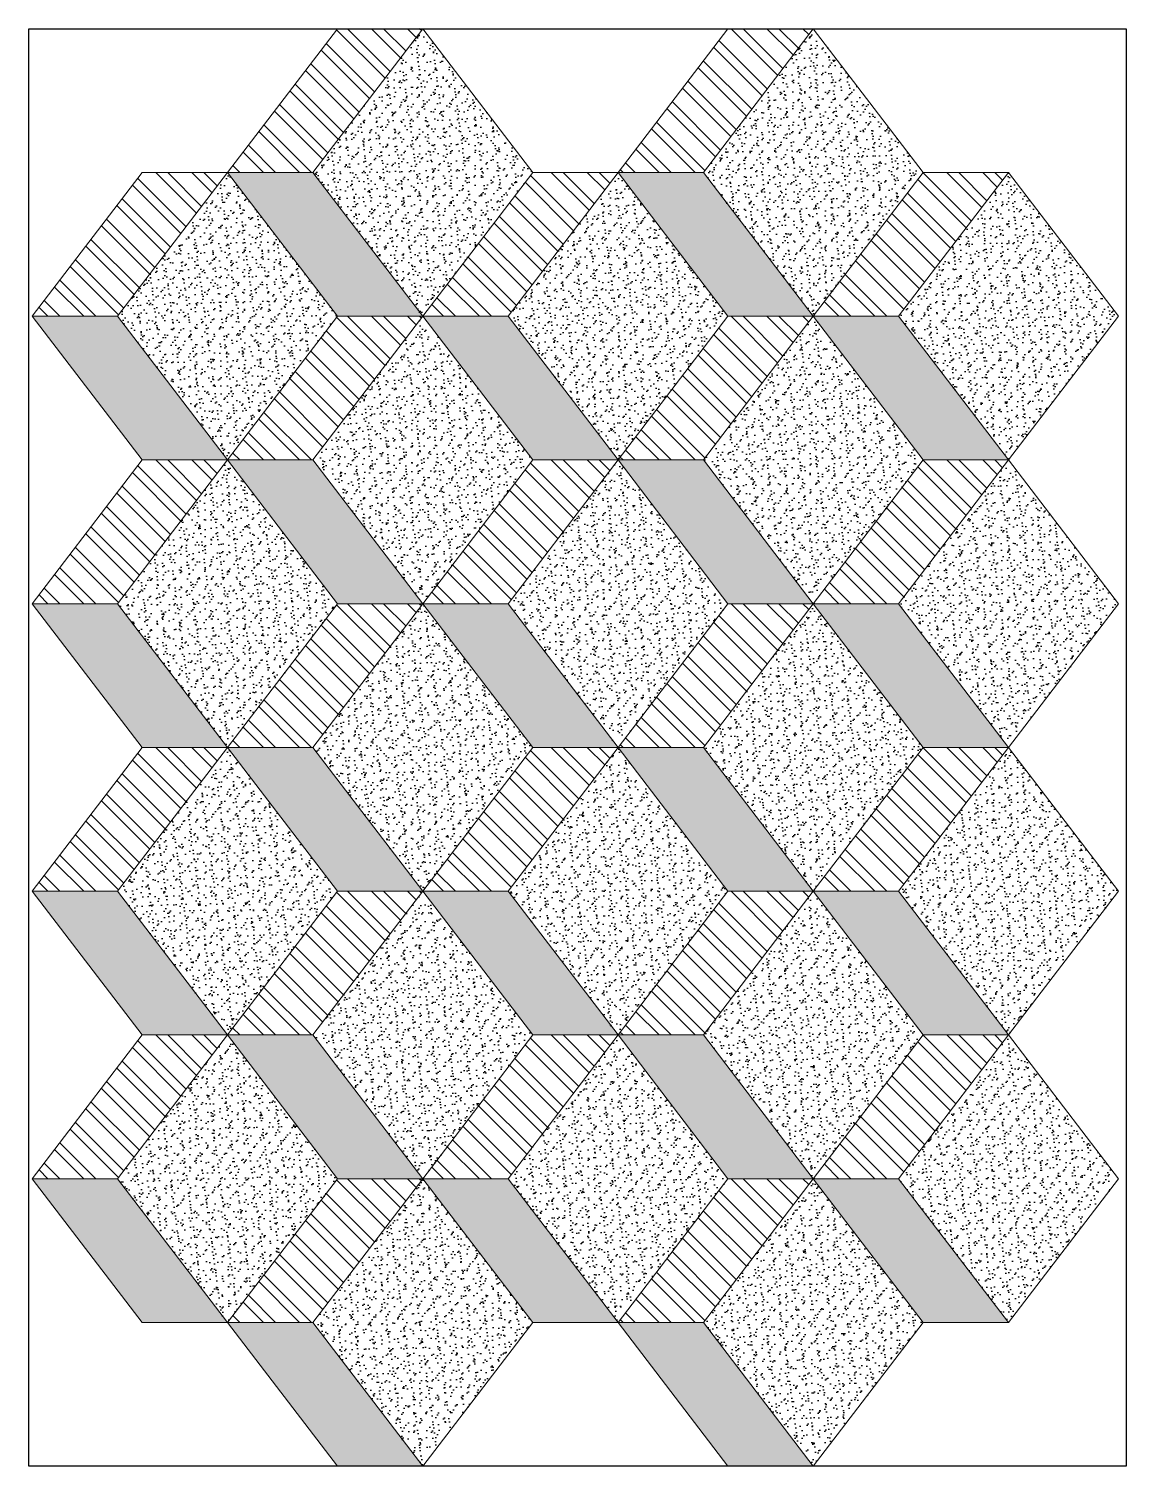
# Model space of a CAD drawing. Header units: inches. Extents: x -109431 to 29005, y -34715 to -1756.
# Drawn here: x -55285.4 to -55155.9, y -16219.5 to -16049.8 of the extents above; entities that cross this region are included whole.
import ezdxf

# ---------------------------------------------------------------- set-up
doc = ezdxf.new("R2010")
doc.units = ezdxf.units.IN
doc.header["$LTSCALE"] = 0.05
doc.header["$MEASUREMENT"] = 0
doc.layers.add('Flooring Layout', color=7, linetype='Continuous')
doc.layers.add('hatchscreen60', color=7, linetype='Continuous')
doc.layers.add('FURNITURE', color=1, linetype='Continuous', lineweight=18)

# ---------------------------------------------------------------- blocks, each defined once
blk = doc.blocks.new('3D2')
at = {"layer": 'hatchscreen60', "ltscale": 50, "true_color": 0x333333}
h = blk.add_hatch(dxfattribs=at)
h.set_pattern_fill('AR-SAND', color=250, scale=0.75)
h.set_pattern_definition([(37.5, (0, 0), (-0.047245019, 1.445117827), [0, -1.14, 0, -1.275, 0, -1.21875]), (7.5, (0, 0), (1.32733253, 2.11660955), [0, -0.615, 0, -1.0275, 0, -0.39375]), (327.5, (-0.9225, 0), (2.335606396, 0.00424429), [0, -0.375, 0, -1.35, 0, -1.7625]), (317.5, (-0.9225, 0), (2.25459495, 0.65825667), [0, -0.1875, 0, -0.885, 0, -1.0125])])
h.paths.add_polyline_path([(-47810.92, -20693.77), (-47827.89, -20680.8), (-47844.86, -20693.77), (-47827.89, -20706.74)])
h = blk.add_hatch(dxfattribs=at)
h.set_pattern_fill('ANSI32', color=250, scale=8)
h.paths.add_polyline_path([(-47827.89, -20706.74), (-47844.86, -20693.77), (-47844.86, -20703.84), (-47827.89, -20716.81)])
h = blk.add_hatch(color=250, dxfattribs=at)
h.dxf.hatch_style = 1
h.paths.add_polyline_path([(-47810.92, -20703.84), (-47810.92, -20693.77), (-47827.89, -20706.74), (-47827.89, -20716.81)])
at = {"layer": 'FURNITURE', "ltscale": 50}
for p, q in [((-47844.86, -20693.77), (-47844.86, -20703.84)), ((-47810.92, -20693.77), (-47810.92, -20703.84)), ((-47827.89, -20706.74), (-47827.89, -20716.81))]:
    blk.add_line(p, q, dxfattribs=at)
blk.add_lwpolyline([(-47844.86, -20693.77), (-47827.89, -20680.8), (-47810.92, -20693.77), (-47827.89, -20706.74)], close=True, dxfattribs=at)
blk.add_lwpolyline([(-47810.92, -20703.84), (-47827.89, -20716.81), (-47844.86, -20703.84)], dxfattribs=at)

msp = doc.modelspace()

# ---------------------------------------------------------------- linework, layer by layer
at = {"layer": 'Flooring Layout', "color": 8, "ltscale": 50}
msp.add_lwpolyline([(-55285.3859, -16049.80811), (-55155.87573, -16049.80811), (-55155.87573, -16219.51374), (-55285.3859, -16219.51374)], close=True, dxfattribs=at)

# ---------------------------------------------------------------- block references
at = {"layer": 'FURNITURE', "rotation": 270}
for p in [(-34545.11769, -63894.66586), (-34499.03847, -63894.66586), (-34568.1573, -63911.63642), (-34522.07808, -63911.63642), (-34475.99887, -63911.63642), (-34545.11769, -63928.60698), (-34499.03847, -63928.60698), (-34568.1573, -63945.57755), (-34522.07808, -63945.57755), (-34475.99887, -63945.57755), (-34545.11769, -63962.54811), (-34499.03847, -63962.54811), (-34568.1573, -63979.51867), (-34522.07808, -63979.51867), (-34475.99887, -63979.51867), (-34545.11769, -63996.48923), (-34499.03847, -63996.48923), (-34568.1573, -64013.4598), (-34522.07808, -64013.4598), (-34475.99887, -64013.4598), (-34545.11769, -64030.43036), (-34499.03847, -64030.43036)]:
    msp.add_blockref('3D2', p, dxfattribs=at)

doc.saveas('drawing.dxf')
